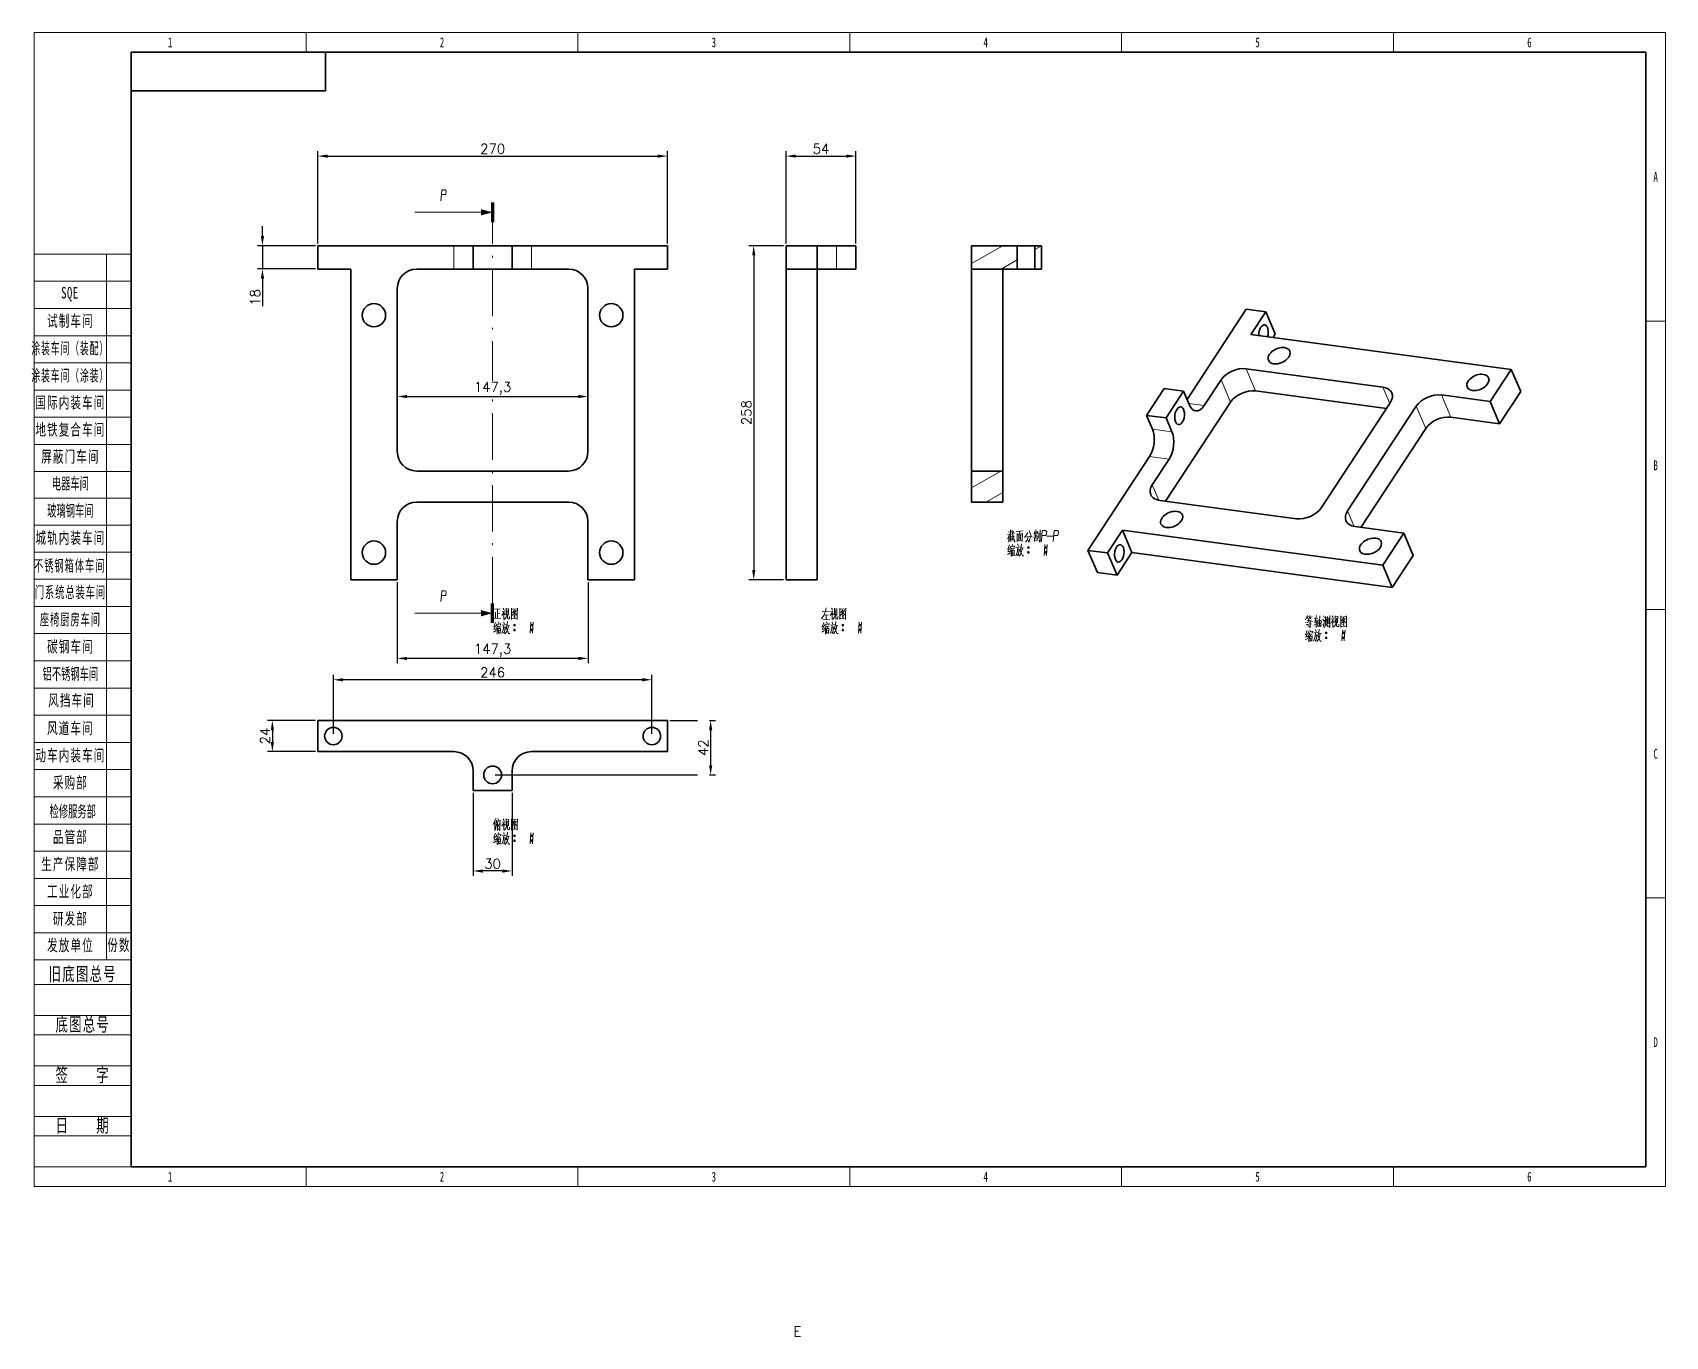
# Model space of a CAD drawing. Header units: millimetres. Extents: x -631 to 3210, y -561 to 2288.
# Drawn here: x 1949 to 3210, y -561 to 446 of the extents above; entities that cross this region are included whole.
import ezdxf
from ezdxf.enums import TextEntityAlignment as Align

# ---------------------------------------------------------------- set-up
doc = ezdxf.new("R2010")
doc.units = ezdxf.units.MM
doc.header["$PDSIZE"] = -5
doc.linetypes.add('DASHDOT', pattern=[18.5, 12, -3, 0.5, -3])
doc.layers.get('0').update_dxf_attribs({"lineweight": 18})
for name, color, linetype, lineweight in [('尺寸线层', 3, 'Continuous', 18), ('文本层', 3, 'Continuous', 18), ('粗实线层', 7, 'Continuous', 35), ('细实线层', 7, 'Continuous', 18)]:
    doc.layers.add(name, color=color, linetype=linetype, lineweight=lineweight)
doc.styles.get("Standard").update_dxf_attribs({"font": 'txt.shx', "bigfont": 'gbcbig.shx'})
doc.styles.add('标准', font='', dxfattribs={"width": 0.667})
doc.styles.get('标准').set_extended_font_data('宋体')
doc.dimstyles.get("Standard").update_dxf_attribs({"dimscale": 3, "dimtxt": 0.18, "dimasz": 0.18, "dimexe": 0.18, "dimexo": 0.0625, "dimgap": 0.09, "dimtad": 0, "dimtih": 1, "dimtoh": 1, "dimdec": 4, "dimzin": 0, "dimdsep": 46, "dimtxsty": 'Standard', "dimcen": 0.09, "dimdle": 0.36, "dimadec": 0, "dimazin": 0, "dimtfac": 1, "dimtdec": 4, "dimtofl": 0, "dimtmove": 0, "dimatfit": 3, "dimfxl": 1, "dimtolj": 1, "dimtzin": 0, "dimarcsym": 0})

# ---------------------------------------------------------------- blocks, each defined once
blk = doc.blocks.new('*X1')
at = {"layer": '尺寸线层', "linetype": 'Continuous'}
for p, q in [((-185, 91.49), (-210, 91.49)), ((-191.37, 91.49), (-191.37, -90.21)), ((-185, 84.49), (-210, 84.49)), ((-185, 77.49), (-210, 77.49)), ((-185, 70.49), (-210, 70.49)), ((-185, 63.49), (-210, 63.49)), ((-185, 56.49), (-210, 56.49)), ((-185, 49.49), (-210, 49.49)), ((-185, 42.49), (-210, 42.49)), ((-185, 35.56), (-210, 35.56)), ((-185, 35.56), (-210, 35.56)), ((-185, 28.64), (-210, 28.64)), ((-185, 28.64), (-210, 28.64)), ((-185, 21.71), (-210, 21.71)), ((-185, 21.71), (-210, 21.71)), ((-185, 14.79), (-210, 14.79)), ((-185, 7.79), (-210, 7.79)), ((-185, 0.79), (-210, 0.79)), ((-185, -6.21), (-210, -6.21)), ((-185, -13.21), (-210, -13.21)), ((-185, -20.21), (-210, -20.21)), ((-185, -27.21), (-210, -27.21)), ((-185, -34.21), (-210, -34.21)), ((-185, -41.21), (-210, -41.21)), ((-185, -48.21), (-210, -48.21)), ((-185, -55.21), (-210, -55.21)), ((-185, -62.21), (-210, -62.21)), ((-185, -69.21), (-210, -69.21)), ((-185, -76.21), (-210, -76.21)), ((-185, -83.21), (-210, -83.21)), ((-185, -90.21), (-210, -90.21))]:
    blk.add_line(p, q, dxfattribs=at)
at = {"layer": '文本层'}
for p, q in [((-210, -96.5), (-185, -96.5)), ((-210, -104.5), (-185, -104.5)), ((-210, -109.5), (-185, -109.5)), ((-210, -117.5), (-185, -117.5)), ((-210, -122.5), (-185, -122.5)), ((-210, -130.5), (-185, -130.5)), ((-210, -135.5), (-185, -135.5)), ((-210, -143.5), (-185, -143.5))]:
    blk.add_line(p, q, dxfattribs=at)
at = {"layer": '粗实线层'}
for p, q in [((-185, -143.5), (-185, 143.5)), ((-185, 143.5), (205, 143.5)), ((-135, 143.5), (-135, 133.5)), ((205, -143.5), (205, 143.5)), ((-135, 133.5), (-185, 133.5)), ((-185, -143.5), (205, -143.5))]:
    blk.add_line(p, q, dxfattribs=at)
at = {"layer": '细实线层'}
for p, q in [((-210, -148.5), (-210, 148.5)), ((-210, 148.5), (210, 148.5)), ((-140, 148.5), (-140, 143.5)), ((-70, 148.5), (-70, 143.5)), ((0, 148.5), (0, 143.5)), ((70, 148.5), (70, 143.5)), ((140, 148.5), (140, 143.5)), ((210, -148.5), (210, 148.5)), ((210, 148.5), (210, 143.5)), ((210, 74.25), (205, 74.25)), ((210, 0), (205, 0)), ((210, -74.25), (205, -74.25)), ((-140, -148.5), (-140, -143.5)), ((-70, -148.5), (-70, -143.5)), ((0, -148.5), (0, -143.5)), ((70, -148.5), (70, -143.5)), ((140, -148.5), (140, -143.5)), ((210, -148.5), (210, -143.5)), ((-210, -148.5), (210, -148.5)), ((-210, -148.5), (-185, -148.5)), ((210, -148.5), (205, -148.5))]:
    blk.add_line(p, q, dxfattribs=at)
at = {"layer": '尺寸线层', "linetype": 'Continuous', "char_height": 3, "attachment_point": 5, "style": '标准'}
for s, insert, width, line_spacing_factor in [('\\T1.1;\\W0.667;SQE', (-200.8, 81.17), 31.0587, 0.47619), ('\\T1.1;\\W0.667;试制车间', (-200.68, 74.14), 31.0587, 0.57381), ('\\T1.1;\\W0.54149;涂装车间（装配）', (-200.73, 67.06), 27.5396, 0.574243), ('\\T1.1;\\W0.54149;涂装车间（涂装）', (-200.73, 60.06), 27.5396, 0.574243), ('\\T1.1;\\W0.667;国际内装车间', (-200.68, 53.14), 31.0587, 0.561905), ('\\T1.1;\\W0.667;地铁复合车间', (-200.68, 46.14), 31.0587, 0.561905), ('\\T1.1;\\W0.667;屏蔽门车间', (-200.68, 39.21), 31.0587, 0.561905), ('\\W1;{\\W0.567;\\T1;电器车间}', (-200.68, 32.29), 37.2629, 0.561905), ('\\W1;{\\W0.567;\\T1;玻璃钢车间}', (-200.68, 25.29), 37.2629, 0.564286), ('\\T1.1;城轨内装车间', (-200.68, 18.29), 18.6315, 1.15057), ('\\T1.1;{\\W0.567;不锈钢箱体车间}', (-200.85, 11.13), 18.6315, 1.15057), ('\\T1.1;{\\W0.567;门系统总装车间}', (-200.68, 4.29), 18.6315, 1.15057), ('\\T1.1;{\\W0.567;座椅厨房车间}', (-200.68, -2.71), 18.6315, 1.15057), ('\\T1.1;碳钢车间', (-200.68, -9.71), 18.6315, 1.15057), ('{\\W0.567;\\T1;铝不锈钢车间}', (-200.68, -16.71), 18.6315, 1.15057), ('\\T1.1;风挡车间', (-200.39, -23.55), 18.6315, 1.15057), ('\\T1.1;风道车间', (-200.68, -30.71), 18.6315, 1.15057), ('\\T1.1;动车内装车间', (-200.68, -37.71), 18.6315, 1.15057), ('\\T1.1;采购部', (-200.68, -44.71), 18.6315, 1.15057), ('\\W1;{\\W0.567;\\T1;检修服务部}', (-200.08, -52.1), 37.2629, 0.564286), ('\\T1.1;品管部', (-200.68, -58.71), 18.6315, 1.15057), ('\\T1.1;生产保障部', (-200.68, -65.71), 18.6315, 1.15057), ('\\T1.1;工业化部', (-200.68, -72.71), 18.6315, 1.15057), ('\\T1.1;研发部', (-200.68, -79.71), 18.6315, 1.15057), ('\\T1.1;发放单位', (-200.68, -86.58), 18.6315, 0.853342), ('\\T1.1;份数', (-188.18, -86.53), 6.3685, 1.15057)]:
    blk.add_mtext(s, dxfattribs=dict(at, insert=insert, width=width, line_spacing_factor=line_spacing_factor))
at = {"layer": '尺寸线层', "style": '标准'}
for tag, height, width, p in [('T1', 2.5, 0.667, (-175, 146)), ('T2', 2.5, 0.667, (-105, 146)), ('T3', 2.5, 0.667, (-35, 146)), ('T4', 2.5, 0.667, (35, 146)), ('T5', 2.5, 0.667, (105, 146)), ('T6', 2.5, 0.667, (175, 146)), ('R1', 2.5, 0.667, (207.5, 111.38)), ('SQE', 3.5, 0.667, (-188.18, 80.99)), ('试制车间', 3.5, 0.28375, (-188.18, 73.99)), ('涂装车间（装配）', 3.5, 0.147264, (-188.18, 66.99)), ('涂装车间（涂装）', 3.5, 0.147264, (-188.18, 59.99)), ('国际内装车间', 3.5, 0.189302, (-188.18, 52.99)), ('地铁复合车间', 3.5, 0.186278, (-188.18, 46.02)), ('屏蔽门车间', 3.5, 0.225254, (-188.18, 39.14)), ('R2', 2.5, 0.667, (207.5, 37.12)), ('电器车间', 3.5, 0.292284, (-188.18, 32.21)), ('玻璃钢车间', 3.5, 0.225603, (-188.18, 25.29)), ('城轨内装车间', 3.5, 0.186278, (-188.18, 18.29)), ('不锈钢箱体车间', 3.5, 0.15932, (-188.18, 11.29)), ('门系统总装车间', 3.5, 0.161527, (-188.18, 4.29)), ('座椅厨房车间', 3.5, 0.186516, (-188.18, -2.71)), ('碳钢车间', 3.5, 0.28375, (-188.18, -9.71)), ('铝不锈钢车间', 3.5, 0.186397, (-188.18, -16.71)), ('风挡车间', 3.5, 0.284026, (-188.18, -23.71)), ('风道车间', 3.5, 0.284026, (-188.18, -30.71)), ('动车内装车间', 3.5, 0.186397, (-188.18, -37.71)), ('R3', 2.5, 0.667, (207.5, -37.12)), ('采购部', 3.5, 0.378308, (-188.18, -44.71)), ('检修服务部', 3.5, 0.223014, (-188.18, -51.71)), ('品管部', 3.5, 0.389426, (-188.18, -58.71)), ('生产保障部', 3.5, 0.223356, (-188.18, -65.71)), ('工业化部', 3.5, 0.281557, (-188.18, -72.71)), ('研发部', 3.5, 0.3788, (-188.18, -79.71)), ('旧底图总号', 3, 0.667, (-197.5, -100.5)), ('底图总号', 3, 0.667, (-197.5, -113.5)), ('R4', 2.5, 0.667, (207.5, -111.38)), ('签字', 3, 0.667, (-197.5, -126.5)), ('日期', 3, 0.667, (-197.5, -139.5)), ('B1', 2.5, 0.667, (-175, -146)), ('B2', 2.5, 0.667, (-105, -146)), ('B3', 2.5, 0.667, (-35, -146)), ('B4', 2.5, 0.667, (35, -146)), ('B5', 2.5, 0.667, (105, -146)), ('B6', 2.5, 0.667, (175, -146))]:
    blk.add_attdef(tag, text='', height=height, dxfattribs=dict(at, width=width)).set_placement(p, align=Align.MIDDLE_CENTER)
at = {"layer": '尺寸线层', "style": '标准', "width": 0.667}
blk.add_attdef('图号', text='', height=5.33, rotation=180, dxfattribs=at).set_placement((-160, 138.5), align=Align.MIDDLE_CENTER)
at = {"layer": '文本层', "char_height": 3.5, "width": 25, "attachment_point": 5, "style": '标准'}
for s, insert in [('\\T1.1;旧底图总号', (-197.5, -94)), ('\\T1.1;底图总号', (-197.5, -107)), ('\\T1.1;签    字', (-197.5, -120)), ('\\T1.1;日    期', (-197.5, -133))]:
    blk.add_mtext(s, dxfattribs=dict(at, insert=insert))
blk = doc.blocks.new('*X58')
at = {"lineweight": 13}
for points in [[(-108.79, 77.5), (-105.79, 78.31), (-108.79, 79.11)], [(-108.79, -25.7), (-105.79, -24.89), (-108.79, -24.09)]]:
    blk.add_hatch(color=7, dxfattribs=at).paths.add_polyline_path(points, flags=0)
at = {"color": 7, "lineweight": 100, "ltscale": 0.125}
for p, q in [((-105.79, 80.81), (-105.79, 75.81)), ((-105.79, -27.39), (-105.79, -22.39))]:
    blk.add_line(p, q, dxfattribs=at)
at = {"color": 7, "lineweight": 13}
for p, q in [((-105.79, 78.31), (-125.79, 78.31)), ((-105.79, -24.89), (-125.79, -24.89))]:
    blk.add_line(p, q, dxfattribs=at)
at = {"color": 7, "linetype": 'DASHDOT', "lineweight": 13}
blk.add_line((-105.79, -22.39), (-105.79, 75.81), dxfattribs=at)
at = {"color": 7, "lineweight": 35, "ltscale": 0.15}
for p, q in [((-150.79, 63.71), (-150.79, 69.71)), ((-110.79, 69.71), (-110.79, 63.71)), ((-100.79, 63.71), (-100.79, 69.71)), ((-60.79, 69.71), (-60.79, 63.71)), ((-30.25, 63.71), (-30.25, 69.71)), ((-22.25, 63.71), (-22.25, 69.71)), ((-12.25, 69.71), (-12.25, 63.71)), ((17.55, 63.71), (17.55, 69.71)), ((29.26, 63.71), (29.26, 69.71)), ((33.84, 63.71), (33.84, 69.71)), ((35.55, 63.71), (35.55, 69.71))]:
    blk.add_line(p, q, dxfattribs=at)
at = {"color": 7, "lineweight": 35}
for p, q in [((-150.79, 69.71), (-115.79, 69.71)), ((-95.79, 69.71), (-60.79, 69.71)), ((-142.34, 63.71), (-142.34, -16.29)), ((-69.24, -16.29), (-69.24, 63.71)), ((-30.25, -16.29), (-30.25, 63.71)), ((-22.25, 63.71), (-22.25, -16.29)), ((-130.34, 16.71), (-130.34, 58.71)), ((-81.24, 58.71), (-81.24, 16.71)), ((73.03, 30.16), (88.27, 53.38)), ((156.5, 37.87), (89.47, 46.88)), ((88.22, 38.04), (123.41, 33.3)), ((84.21, 29.43), (67.49, 3.96)), ((124.35, 27.79), (90.66, 32.31)), ((107.63, 2.32), (125.34, 29.29)), ((132.04, 28.39), (114.34, 1.42)), ((134.48, 22.67), (117.76, -2.8)), ((47.51, -8.71), (63.36, 15.44)), ((-125.34, 11.71), (-86.24, 11.71)), ((-86.24, 3.71), (-125.34, 3.71)), ((101.18, -0.57), (65.99, 4.16)), ((56.37, -3.55), (123.4, -12.56)), ((125.83, -18.29), (58.81, -9.27)), ((-150.79, -52.52), (-60.79, -52.52)), ((-150.79, -60.52), (-115.79, -60.52)), ((-95.79, -60.52), (-60.79, -60.52))]:
    blk.add_line(p, q, dxfattribs=at)
at = {"color": 7, "lineweight": 13, "ltscale": 0.15}
for p, q in [((-115.79, 63.71), (-115.79, 69.71)), ((-95.79, 63.71), (-95.79, 69.71)), ((-17.25, 69.71), (-17.25, 63.71))]:
    blk.add_line(p, q, dxfattribs=at)
at = {"color": 7, "lineweight": 35, "ltscale": 0.125}
for p, q in [((-115.79, 69.71), (-110.79, 69.71)), ((-100.79, 69.71), (-95.79, 69.71)), ((-22.25, 69.71), (-17.25, 69.71)), ((-17.25, 69.71), (-12.25, 69.71)), ((-115.79, 63.71), (-110.79, 63.71)), ((-100.79, 63.71), (-95.79, 63.71)), ((-22.25, 63.71), (-17.25, 63.71)), ((-17.25, 63.71), (-12.25, 63.71)), ((-110.79, -65.52), (-110.79, -70.52)), ((-100.79, -70.52), (-100.79, -65.52))]:
    blk.add_line(p, q, dxfattribs=at)
at = {"color": 7, "lineweight": 35, "ltscale": 0.25}
for p, q in [((-110.79, 69.71), (-100.79, 69.71)), ((-110.79, 63.71), (-100.79, 63.71)), ((-110.79, -70.52), (-100.79, -70.52))]:
    blk.add_line(p, q, dxfattribs=at)
at = {"color": 7, "lineweight": 35, "ltscale": 0.2}
for p, q in [((-30.25, 69.71), (-22.25, 69.71)), ((-30.25, 63.71), (-22.25, 63.71)), ((17.55, 3.71), (17.55, 63.71)), ((25.55, 3.71), (25.55, 63.71)), ((17.55, 11.71), (25.55, 11.71)), ((25.55, 3.71), (17.55, 3.71)), ((-22.25, -16.29), (-30.25, -16.29)), ((-150.79, -52.52), (-150.79, -60.52)), ((-60.79, -52.52), (-60.79, -60.52))]:
    blk.add_line(p, q, dxfattribs=at)
at = {"color": 7, "lineweight": 35, "ltscale": 0.292773}
for p, q in [((17.55, 69.71), (35.55, 69.71)), ((17.55, 63.71), (35.55, 63.71))]:
    blk.add_line(p, q, dxfattribs=at)
at = {"color": 7, "lineweight": 13, "ltscale": 0.23094}
blk.add_line((17.55, 65.09), (25.55, 69.71), dxfattribs=at)
at = {"color": 7, "lineweight": 13, "ltscale": 0.049388}
blk.add_line((33.84, 68.72), (35.55, 69.71), dxfattribs=at)
at = {"color": 7, "lineweight": 35, "ltscale": 0.211255}
for p, q in [((-150.79, 63.71), (-142.34, 63.71)), ((-69.24, 63.71), (-60.79, 63.71))]:
    blk.add_line(p, q, dxfattribs=at)
at = {"color": 7, "lineweight": 35, "ltscale": 0.238745}
for p, q in [((-125.34, 63.71), (-115.79, 63.71)), ((-95.79, 63.71), (-86.24, 63.71))]:
    blk.add_line(p, q, dxfattribs=at)
at = {"color": 7, "lineweight": 13, "ltscale": 0.118453}
blk.add_line((25.16, 63.71), (29.26, 66.07), dxfattribs=at)
at = {"color": 7, "lineweight": 13, "ltscale": 0.011331}
blk.add_line((35.16, 63.71), (35.55, 63.93), dxfattribs=at)
at = {"color": 7, "lineweight": 35, "ltscale": 0.126814}
for p, q in [((88.27, 53.38), (93.29, 52.71)), ((52.54, -9.38), (47.51, -8.71))]:
    blk.add_line(p, q, dxfattribs=at)
at = {"color": 7, "lineweight": 35, "ltscale": 0.174325}
blk.add_line((89.47, 46.88), (93.29, 52.71), dxfattribs=at)
at = {"color": 7, "lineweight": 35, "ltscale": 0.155472}
for p, q in [((93.29, 52.71), (95.73, 46.99)), ((151.06, 29.59), (153.5, 23.87)), ((131.27, -10.01), (128.83, -4.29)), ((54.98, -15.1), (52.54, -9.38))]:
    blk.add_line(p, q, dxfattribs=at)
at = {"color": 7, "lineweight": 35, "ltscale": 0.026126}
blk.add_line((95.73, 46.99), (95.16, 46.11), dxfattribs=at)
at = {"color": 7, "lineweight": 13, "ltscale": 0.155481}
for p, q in [((88.22, 38.04), (90.66, 32.31)), ((138.5, 31.28), (140.93, 25.56))]:
    blk.add_line(p, q, dxfattribs=at)
at = {"color": 7, "lineweight": 35, "ltscale": 0.24756}
blk.add_line((151.06, 29.59), (156.5, 37.87), dxfattribs=at)
at = {"color": 7, "lineweight": 35, "ltscale": 0.155481}
for p, q in [((156.5, 37.87), (158.94, 32.15)), ((56.37, -3.55), (58.81, -9.27)), ((49.95, -14.43), (47.51, -8.71)), ((123.4, -12.56), (125.83, -18.29))]:
    blk.add_line(p, q, dxfattribs=at)
at = {"color": 7, "lineweight": 35, "ltscale": 0.197018}
blk.add_line((77.45, 28.56), (81.77, 35.15), dxfattribs=at)
at = {"color": 7, "lineweight": 13, "ltscale": 0.155472}
for p, q in [((81.77, 35.15), (84.21, 29.43)), ((134.48, 22.67), (132.04, 28.39))]:
    blk.add_line(p, q, dxfattribs=at)
at = {"color": 7, "lineweight": 35, "ltscale": 0.206306}
blk.add_line((62.58, 26.04), (67.11, 32.94), dxfattribs=at)
at = {"color": 7, "lineweight": 35, "ltscale": 0.12679}
for p, q in [((72.13, 32.26), (67.11, 32.94)), ((62.58, 26.04), (67.6, 25.36)), ((54.98, -15.1), (49.95, -14.43))]:
    blk.add_line(p, q, dxfattribs=at)
at = {"color": 7, "lineweight": 35, "ltscale": 0.206304}
blk.add_line((67.6, 25.36), (72.13, 32.26), dxfattribs=at)
at = {"color": 7, "lineweight": 35, "ltscale": 0.097173}
for p, q in [((72.13, 32.26), (73.66, 28.69)), ((64.1, 22.46), (62.58, 26.04))]:
    blk.add_line(p, q, dxfattribs=at)
at = {"color": 7, "lineweight": 13, "ltscale": 0.114434}
blk.add_line((123.41, 33.3), (125.21, 29.09), dxfattribs=at)
at = {"color": 7, "lineweight": 35, "ltscale": 0.317035}
for p, q in [((138.5, 31.28), (151.06, 29.59)), ((128.83, -4.29), (116.26, -2.6))]:
    blk.add_line(p, q, dxfattribs=at)
at = {"color": 7, "lineweight": 35, "ltscale": 0.247575}
for p, q in [((158.94, 32.15), (153.5, 23.87)), ((123.4, -12.56), (128.83, -4.29))]:
    blk.add_line(p, q, dxfattribs=at)
at = {"color": 7, "lineweight": 35, "ltscale": 0.097174}
blk.add_line((69.13, 21.79), (67.6, 25.36), dxfattribs=at)
at = {"color": 7, "lineweight": 13, "ltscale": 0.099939}
blk.add_line((77.45, 28.56), (73.48, 29.09), dxfattribs=at)
at = {"color": 7, "lineweight": 35, "ltscale": 0.317011}
blk.add_line((153.5, 23.87), (140.93, 25.56), dxfattribs=at)
at = {"color": 7, "lineweight": 13, "ltscale": 0.12679}
blk.add_line((64.1, 22.46), (69.13, 21.79), dxfattribs=at)
at = {"color": 7, "lineweight": 13, "ltscale": 0.126814}
blk.add_line((68.39, 14.76), (63.36, 15.44), dxfattribs=at)
at = {"color": 7, "lineweight": 35, "ltscale": 0.197016}
blk.add_line((64.07, 8.17), (68.39, 14.76), dxfattribs=at)
at = {"color": 7, "lineweight": 13, "ltscale": 0.217691}
blk.add_line((17.55, 7.35), (25.09, 11.71), dxfattribs=at)
at = {"color": 7, "lineweight": 13, "ltscale": 0.124575}
blk.add_line((21.23, 3.71), (25.55, 6.2), dxfattribs=at)
at = {"color": 7, "lineweight": 13, "ltscale": 0.108045}
blk.add_line((65.76, 4.2), (64.07, 8.17), dxfattribs=at)
at = {"color": 7, "lineweight": 13, "ltscale": 0.108055}
blk.add_line((114.34, 1.42), (116.03, -2.56), dxfattribs=at)
at = {"color": 7, "lineweight": 35, "ltscale": 0.375}
for p, q in [((-130.34, -16.29), (-130.34, -1.29)), ((-81.24, -1.29), (-81.24, -16.29))]:
    blk.add_line(p, q, dxfattribs=at)
at = {"color": 7, "lineweight": 35, "ltscale": 0.174324}
blk.add_line((52.54, -9.38), (56.37, -3.55), dxfattribs=at)
at = {"color": 7, "lineweight": 35, "ltscale": 0.174338}
blk.add_line((58.81, -9.27), (54.98, -15.1), dxfattribs=at)
at = {"color": 7, "lineweight": 35, "ltscale": 0.247561}
blk.add_line((131.27, -10.01), (125.83, -18.29), dxfattribs=at)
at = {"color": 7, "lineweight": 35, "ltscale": 0.3}
for p, q in [((-142.34, -16.29), (-130.34, -16.29)), ((-81.24, -16.29), (-69.24, -16.29))]:
    blk.add_line(p, q, dxfattribs=at)
at = {"color": 7, "lineweight": 35, "ltscale": 0.000512695}
for p, q in [((-115.79, -60.52), (-115.77, -60.52)), ((-95.81, -60.52), (-95.79, -60.52))]:
    blk.add_line(p, q, dxfattribs=at)
at = {"color": 7, "lineweight": 13}
for points in [[(-119.12, 81.28), (-118.98, 82.86), (-118.87, 84.08), (-118.03, 84.08), (-117.86, 83.94), (-117.75, 83.77), (-117.82, 83.07), (-118.03, 82.86), (-118.98, 82.86)], [(27.04, -4.06), (27.81, -3.96)], [(27.53, -4.52), (27.53, -3.47)], [(27.98, -3.5), (28.12, -5.08), (28.23, -5.71), (28.68, -6.62)], [(28.3, -3.82), (28.44, -4.24)], [(30.85, -3.68), (29.03, -3.85)], [(29.8, -4.55), (29.94, -3.78)], [(32.01, -4.17), (31.62, -4.83), (31.2, -5.43)], [(32.36, -3.57), (32.64, -4.41)], [(33.72, -3.89), (33.62, -4.62)], [(33.69, -4.06), (34.56, -3.96)], [(34.07, -3.47), (34.18, -3.89)], [(34.11, -4.06), (34.11, -5.53)], [(34.63, -3.85), (34.49, -4.27)], [(35.19, -3.47), (35.19, -5.01), (35.19, -6.58)], [(35.51, -6.44), (35.65, -4.87), (35.75, -3.64), (36.59, -3.64), (36.77, -3.78), (36.87, -3.96), (36.8, -4.66), (36.59, -4.87), (35.65, -4.87)], [(38.55, -6.44), (38.69, -4.87), (38.8, -3.64), (39.64, -3.64), (39.81, -3.78), (39.92, -3.96), (39.85, -4.66), (39.64, -4.87), (38.69, -4.87)], [(26.76, -4.62), (28.58, -4.38)], [(26.76, -5.71), (27.11, -5.18)], [(27.21, -8.33), (26.79, -8.47)], [(27.28, -7.32), (26.83, -8.4)], [(27.35, -8.09), (26.9, -9.1)], [(27.11, -5.18), (27.28, -4.66)], [(27.11, -5.18), (27.11, -6.58)], [(27.91, -5.46), (27.14, -5.57)], [(27.91, -5.85), (27.14, -5.95)], [(27.95, -6.27), (27.14, -6.37)], [(27.21, -5.15), (27.95, -5.04)], [(27.6, -7.63), (27.49, -8.19)], [(27.53, -4.69), (27.53, -6.3)], [(27.6, -7.77), (28.65, -7.63)], [(27.84, -8.05), (27.67, -8.61)], [(27.91, -6.02), (28.54, -5.04)], [(27.91, -8.33), (28.61, -8.23)], [(27.98, -7.14), (28.16, -7.53)], [(28.23, -8.3), (28.16, -8.86)], [(28.68, -7.53), (28.54, -7.98)], [(28.61, -5.92), (28.68, -6.62)], [(29.45, -7.91), (29.35, -8.82), (29.24, -9.24), (28.93, -10.12)], [(28.96, -7.98), (30.01, -7.84)], [(29.28, -4.34), (29.31, -6.48)], [(30.61, -4.48), (29.28, -4.62)], [(29.31, -6.23), (30.54, -6.09)], [(29.77, -8.4), (29.66, -9.24), (29.52, -10.08), (29.31, -9.8)], [(29.45, -7.07), (29.56, -7.63)], [(29.7, -4.59), (29.7, -6.16)], [(30.05, -4.97), (29.7, -5.04)], [(29.7, -5.53), (30.05, -5.46)], [(30.15, -8.4), (29.98, -8.96)], [(30.19, -4.55), (30.15, -6.13)], [(30.29, -7.77), (30.15, -8.4)], [(30.22, -8.16), (30.92, -8.02)], [(30.36, -7.04), (30.29, -7.77)], [(30.64, -8.09), (30.43, -9.03)], [(30.54, -6.44), (30.64, -4.31)], [(31.83, -6.06), (31.38, -6.62)], [(31.69, -5.22), (32.6, -5.18)], [(32.08, -5.22), (31.83, -6.06)], [(31.97, -7.95), (32.36, -7.95)], [(32.01, -7.84), (32.32, -7.84)], [(32.01, -8.09), (32.32, -8.09)], [(32.46, -6.06), (32.32, -6.58), (32.08, -6.2)], [(32.64, -5.08), (32.5, -6.06)], [(32.6, -4.41), (32.92, -5.22), (33.16, -5.22)], [(33.51, -5.29), (34.63, -5.11)], [(33.72, -4.55), (34.46, -4.41)], [(33.72, -4.9), (34.46, -4.76)], [(33.76, -5.5), (33.76, -6.44)], [(33.76, -5.64), (34.46, -5.53)], [(34.49, -6.13), (33.76, -6.27)], [(34.49, -5.46), (34.42, -6.13)], [(34.84, -5.67), (34.84, -4.2)], [(35.19, -6.58), (34.88, -6.13)], [(36.42, -7.21), (36.31, -8.61), (36.21, -10.01)], [(36.42, -7.95), (36.8, -7.95)], [(36.45, -7.84), (36.77, -7.84)], [(36.45, -8.09), (36.77, -8.09)], [(37.01, -7.21), (36.91, -8.61), (36.8, -10.01)], [(36.87, -5.04), (38.55, -5.04)], [(26.76, -9.77), (27.46, -9.38)], [(26.86, -9.1), (27.39, -8.93)], [(27.67, -8.61), (27.35, -9.1)], [(27.7, -8.54), (27.7, -10.26)], [(27.98, -8.75), (28.02, -10.15)], [(27.98, -8.86), (28.51, -8.79)], [(28.02, -9.42), (28.4, -9.35)], [(28.47, -9.91), (28.05, -9.98)], [(28.54, -8.68), (28.47, -10.08)], [(29.38, -8.58), (29.77, -8.51)], [(30.15, -9.66), (29.77, -10.19)], [(30.08, -8.65), (30.64, -10.08)], [(30.43, -9.03), (30.15, -9.66)], [(30.64, -10.08), (30.96, -10.08)], [(31.97, -9.21), (32.36, -9.21)], [(32.01, -9.1), (32.32, -9.1)], [(32.01, -9.35), (32.32, -9.35)], [(36.42, -9.21), (36.8, -9.21)], [(36.45, -9.1), (36.77, -9.1)], [(36.45, -9.35), (36.77, -9.35)], [(-119.12, -21.92), (-118.98, -20.34), (-118.87, -19.12), (-118.03, -19.12), (-117.86, -19.26), (-117.75, -19.43), (-117.82, -20.13), (-118.03, -20.34), (-118.98, -20.34)], [(-105.33, -23.85), (-103.83, -23.78)], [(-105.05, -24.66), (-105.05, -26.23)], [(-104.56, -23.85), (-104.56, -25.01), (-104.56, -26.2)], [(-104.56, -24.97), (-103.93, -24.9)], [(-102.74, -24.24), (-102.92, -24.73), (-103.41, -25.46)], [(-103.37, -24.45), (-102.81, -24.38)], [(-103.09, -23.57), (-102.81, -23.99)], [(-102.92, -24.73), (-102.92, -26.51)], [(-102.92, -24.9), (-102.6, -25.22)], [(-102.32, -23.61), (-102.32, -25.29)], [(-101.66, -23.78), (-102.32, -23.85)], [(-102.01, -24.2), (-102.11, -25.25)], [(-101.97, -26.23), (-101.97, -25.15)], [(-101.73, -25.36), (-101.66, -23.68)], [(-100.89, -23.57), (-100.89, -25.04), (-100.89, -26.55)], [(-100.89, -23.61), (-100.89, -25.01), (-100.89, -26.41)], [(-99.42, -23.75), (-100.89, -23.89)], [(-100.82, -25.5), (-100.33, -25.08)], [(-100.12, -24.03), (-100.68, -24.83)], [(-100.36, -24.59), (-99.66, -25.32)], [(-100.33, -24.38), (-99.87, -24.31)], [(-100.33, -25.08), (-100.12, -24.8)], [(-100.12, -24.8), (-99.77, -24.17)], [(-99.45, -26.37), (-99.45, -25.01), (-99.42, -23.61)], [(-20.9, -24.48), (-19.08, -24.34)], [(-20.09, -24.41), (-20.55, -25.46)], [(-19.88, -23.47), (-20.09, -24.41)], [(-18.2, -24.24), (-18.38, -24.73), (-18.87, -25.46)], [(-18.83, -24.45), (-18.27, -24.38)], [(-18.55, -23.57), (-18.27, -23.99)], [(-18.38, -24.73), (-18.38, -26.51)], [(-18.38, -24.9), (-18.06, -25.22)], [(-17.78, -23.61), (-17.78, -25.29)], [(-17.12, -23.78), (-17.78, -23.85)], [(-17.47, -24.2), (-17.57, -25.25)], [(-17.43, -26.23), (-17.43, -25.15)], [(-17.19, -25.36), (-17.12, -23.68)], [(-16.35, -23.57), (-16.35, -25.04), (-16.35, -26.55)], [(-16.35, -23.61), (-16.35, -25.01), (-16.35, -26.41)], [(-14.88, -23.75), (-16.35, -23.89)], [(-16.28, -25.5), (-15.79, -25.08)], [(-15.58, -24.03), (-16.14, -24.83)], [(-15.82, -24.59), (-15.12, -25.32)], [(-15.79, -24.38), (-15.33, -24.31)], [(-15.79, -25.08), (-15.58, -24.8)], [(-15.58, -24.8), (-15.23, -24.17)], [(-14.91, -26.37), (-14.91, -25.01), (-14.88, -23.61)], [(-105.61, -26.27), (-103.65, -26.16)], [(-105.58, -29.77), (-104.88, -29.38)], [(-105.12, -28.33), (-105.54, -28.47)], [(-105.05, -27.32), (-105.51, -28.4)], [(-105.47, -29.1), (-104.95, -28.93)], [(-104.98, -28.09), (-105.44, -29.1)], [(-104.67, -28.61), (-104.98, -29.1)], [(-104.74, -27.63), (-104.84, -28.19)], [(-104.74, -27.77), (-103.69, -27.63)], [(-104.49, -28.05), (-104.67, -28.61)], [(-104.63, -28.54), (-104.63, -30.26)], [(-104.42, -28.33), (-103.72, -28.23)], [(-104.35, -27.14), (-104.18, -27.53)], [(-104.35, -28.75), (-104.32, -30.15)], [(-104.35, -28.86), (-103.83, -28.79)], [(-104.32, -29.42), (-103.93, -29.35)], [(-104.11, -28.3), (-104.18, -28.86)], [(-103.79, -28.68), (-103.86, -30.08)], [(-103.65, -27.53), (-103.79, -27.98)], [(-102.88, -27.91), (-102.99, -28.82), (-103.09, -29.24), (-103.41, -30.12)], [(-103.37, -27.98), (-102.32, -27.84)], [(-102.57, -28.4), (-102.67, -29.24), (-102.81, -30.08), (-103.02, -29.8)], [(-102.95, -28.58), (-102.57, -28.51)], [(-102.88, -27.07), (-102.78, -27.63)], [(-102.81, -26.51), (-102.53, -26.23)], [(-102.53, -26.23), (-102.29, -25.88)], [(-102.18, -28.4), (-102.36, -28.96)], [(-102.11, -25.25), (-102.29, -25.88)], [(-102.25, -28.65), (-101.69, -30.08)], [(-102.04, -27.77), (-102.18, -28.4)], [(-101.9, -29.03), (-102.18, -29.66)], [(-102.11, -28.16), (-101.41, -28.02)], [(-101.97, -27.04), (-102.04, -27.77)], [(-101.83, -26.34), (-101.97, -26.23)], [(-101.69, -28.09), (-101.9, -29.03)], [(-101.41, -26.34), (-101.83, -26.34)], [(-101.41, -25.71), (-101.41, -26.34)], [(-100.89, -26.3), (-99.52, -26.2)], [(-100.36, -25.67), (-100.01, -26.06)], [(-100.36, -27.95), (-99.98, -27.95)], [(-100.36, -29.21), (-99.98, -29.21)], [(-100.33, -27.84), (-100.01, -27.84)], [(-100.33, -28.09), (-100.01, -28.09)], [(-100.33, -29.1), (-100.01, -29.1)], [(-100.33, -29.35), (-100.01, -29.35)], [(-100.26, -25.29), (-100.01, -25.57)], [(-99.66, -25.32), (-99.49, -25.29)], [(-99.45, -26.48), (-99.45, -26.37), (-99.52, -26.2)], [(-95.92, -27.21), (-96.02, -28.61), (-96.13, -30.01)], [(-95.92, -27.95), (-95.53, -27.95)], [(-95.92, -29.21), (-95.53, -29.21)], [(-95.88, -27.84), (-95.57, -27.84)], [(-95.88, -28.09), (-95.57, -28.09)], [(-95.88, -29.1), (-95.57, -29.1)], [(-95.88, -29.35), (-95.57, -29.35)], [(-95.32, -27.21), (-95.43, -28.61), (-95.53, -30.01)], [(-20.55, -25.46), (-21.11, -26.34)], [(-21.04, -29.77), (-20.34, -29.38)], [(-20.58, -28.33), (-21, -28.47)], [(-20.51, -27.32), (-20.97, -28.4)], [(-20.93, -29.1), (-20.41, -28.93)], [(-20.44, -28.09), (-20.9, -29.1)], [(-20.79, -26.58), (-19.08, -26.48)], [(-20.13, -28.61), (-20.44, -29.1)], [(-20.41, -25.39), (-19.32, -25.29)], [(-20.2, -27.63), (-20.3, -28.19)], [(-20.2, -27.77), (-19.15, -27.63)], [(-19.95, -28.05), (-20.13, -28.61)], [(-20.09, -28.54), (-20.09, -30.26)], [(-19.88, -25.36), (-19.92, -26.55)], [(-19.88, -28.33), (-19.18, -28.23)], [(-19.81, -27.14), (-19.64, -27.53)], [(-19.81, -28.75), (-19.78, -30.15)], [(-19.81, -28.86), (-19.29, -28.79)], [(-19.78, -29.42), (-19.39, -29.35)], [(-19.57, -28.3), (-19.64, -28.86)], [(-19.25, -28.68), (-19.32, -30.08)], [(-19.11, -27.53), (-19.25, -27.98)], [(-18.34, -27.91), (-18.45, -28.82), (-18.55, -29.24), (-18.87, -30.12)], [(-18.83, -27.98), (-17.78, -27.84)], [(-18.03, -28.4), (-18.13, -29.24), (-18.27, -30.08), (-18.48, -29.8)], [(-18.41, -28.58), (-18.03, -28.51)], [(-18.34, -27.07), (-18.24, -27.63)], [(-18.27, -26.51), (-17.99, -26.23)], [(-17.99, -26.23), (-17.75, -25.88)], [(-17.64, -28.4), (-17.82, -28.96)], [(-17.57, -25.25), (-17.75, -25.88)], [(-17.71, -28.65), (-17.15, -30.08)], [(-17.5, -27.77), (-17.64, -28.4)], [(-17.36, -29.03), (-17.64, -29.66)], [(-17.57, -28.16), (-16.87, -28.02)], [(-17.43, -27.04), (-17.5, -27.77)], [(-17.29, -26.34), (-17.43, -26.23)], [(-17.15, -28.09), (-17.36, -29.03)], [(-16.87, -26.34), (-17.29, -26.34)], [(-16.87, -25.71), (-16.87, -26.34)], [(-16.35, -26.3), (-14.98, -26.2)], [(-15.82, -25.67), (-15.47, -26.06)], [(-15.82, -27.95), (-15.44, -27.95)], [(-15.82, -29.21), (-15.44, -29.21)], [(-15.79, -27.84), (-15.47, -27.84)], [(-15.79, -28.09), (-15.47, -28.09)], [(-15.79, -29.1), (-15.47, -29.1)], [(-15.79, -29.35), (-15.47, -29.35)], [(-15.72, -25.29), (-15.47, -25.57)], [(-15.12, -25.32), (-14.95, -25.29)], [(-14.91, -26.48), (-14.91, -26.37), (-14.98, -26.2)], [(-11.38, -27.21), (-11.48, -28.61), (-11.59, -30.01)], [(-11.38, -27.95), (-10.99, -27.95)], [(-11.38, -29.21), (-10.99, -29.21)], [(-11.34, -27.84), (-11.03, -27.84)], [(-11.34, -28.09), (-11.03, -28.09)], [(-11.34, -29.1), (-11.03, -29.1)], [(-11.34, -29.35), (-11.03, -29.35)], [(-10.78, -27.21), (-10.89, -28.61), (-10.99, -30.01)], [(104.03, -25.5), (103.5, -26.58)], [(105.29, -27.04), (103.5, -27.28)], [(103.96, -29.31), (103.5, -30.4)], [(103.68, -27.77), (105.04, -27.6)], [(103.82, -25.95), (104.41, -25.85)], [(103.92, -26.79), (104.94, -26.65)], [(104.17, -26.44), (103.96, -25.95)], [(104.06, -27.77), (104.21, -28.26)], [(104.69, -25.5), (104.34, -26.48)], [(104.69, -28.58), (104.69, -28.61), (104.38, -28.33)], [(104.41, -27.14), (104.41, -26.44)], [(104.55, -25.95), (105.22, -25.85)], [(104.66, -29.14), (104.83, -29.52)], [(104.69, -25.95), (104.9, -26.41)], [(104.69, -27.21), (104.69, -28.61)], [(106.58, -27.63), (105.64, -27.95)], [(105.71, -26.23), (106.65, -26.13)], [(105.85, -27.25), (106.55, -27.14)], [(106.34, -25.5), (105.92, -27.21)], [(106.13, -29.07), (106.23, -29.63)], [(106.27, -26.58), (106.27, -28.58)], [(106.72, -28.4), (106.72, -26.62)], [(106.72, -26.83), (107.53, -26.72)], [(106.72, -28.26), (107.49, -28.19)], [(106.86, -27.49), (107.39, -27.42)], [(107.04, -29.03), (106.97, -29.77)], [(107.18, -25.57), (107.14, -26.9), (107.11, -28.23)], [(107.56, -26.65), (107.49, -28.4)], [(107.95, -26.44), (108.23, -26.83)], [(108.16, -28.26), (107.95, -27.84)], [(108.12, -25.6), (108.37, -26.09)], [(108.44, -26.69), (108.16, -28.26)], [(108.26, -28.58), (108.68, -28.09)], [(108.65, -27.7), (108.65, -25.74)], [(108.65, -25.99), (109.21, -25.92)], [(108.68, -28.09), (108.86, -27.46)], [(108.93, -26.34), (108.86, -27.46)], [(109.28, -28.33), (108.93, -27.81)], [(109.21, -25.78), (109.21, -27.67)], [(109.77, -28.58), (109.46, -28.12)], [(109.49, -27.6), (109.49, -26.09)], [(109.77, -25.5), (109.77, -27.04), (109.77, -28.58)], [(110.75, -26.23), (110.57, -26.72), (110.08, -27.46)], [(110.12, -26.44), (110.68, -26.37)], [(110.4, -25.57), (110.68, -25.99)], [(110.57, -26.72), (110.57, -28.51)], [(110.57, -26.9), (110.89, -27.21)], [(110.68, -28.51), (110.96, -28.23)], [(110.96, -28.23), (111.21, -27.88)], [(111.17, -25.6), (111.17, -27.28)], [(111.83, -25.78), (111.17, -25.85)], [(111.38, -27.25), (111.21, -27.88)], [(111.48, -26.2), (111.38, -27.25)], [(111.52, -28.23), (111.52, -27.14)], [(111.66, -28.33), (111.52, -28.23)], [(112.08, -28.33), (111.66, -28.33)], [(111.76, -27.35), (111.83, -25.67)], [(112.08, -27.7), (112.08, -28.33)], [(112.6, -25.57), (112.6, -27.04), (112.6, -28.54)], [(112.6, -25.6), (112.6, -27), (112.6, -28.4)], [(114.07, -25.74), (112.6, -25.88)], [(112.6, -28.3), (113.97, -28.19)], [(112.67, -27.49), (113.16, -27.07)], [(113.37, -26.02), (112.81, -26.83)], [(113.09, -29.21), (112.99, -30.61), (112.88, -32.01)], [(113.13, -26.58), (113.83, -27.32)], [(113.13, -27.67), (113.48, -28.05)], [(113.16, -26.37), (113.62, -26.3)], [(113.16, -27.07), (113.37, -26.79)], [(113.23, -27.28), (113.48, -27.56)], [(113.37, -26.79), (113.72, -26.16)], [(113.69, -29.21), (113.58, -30.61), (113.48, -32.01)], [(113.83, -27.32), (114, -27.28)], [(114.04, -28.47), (114.04, -28.37), (113.97, -28.19)], [(114.04, -28.37), (114.04, -27), (114.07, -25.6)], [(-103.86, -29.91), (-104.28, -29.98)], [(-102.18, -29.66), (-102.57, -30.19)], [(-101.69, -30.08), (-101.38, -30.08)], [(-19.32, -29.91), (-19.74, -29.98)], [(-17.64, -29.66), (-18.03, -30.19)], [(-17.15, -30.08), (-16.84, -30.08)], [(103.43, -31.76), (104.13, -31.38)], [(103.89, -30.33), (103.47, -30.47)], [(103.54, -31.1), (104.06, -30.92)], [(104.03, -30.08), (103.57, -31.1)], [(104.34, -30.61), (104.03, -31.1)], [(104.27, -29.63), (104.17, -30.19)], [(104.27, -29.77), (105.32, -29.63)], [(104.52, -30.05), (104.34, -30.61)], [(104.38, -30.54), (104.38, -32.25)], [(104.59, -30.33), (105.29, -30.22)], [(104.66, -30.75), (104.69, -32.15)], [(104.66, -30.85), (105.18, -30.78)], [(104.69, -31.41), (105.08, -31.34)], [(105.15, -31.9), (104.73, -31.97)], [(104.9, -30.29), (104.83, -30.85)], [(105.22, -30.68), (105.15, -32.08)], [(105.36, -29.52), (105.22, -29.98)], [(106.13, -29.91), (106.02, -30.82), (105.92, -31.24), (105.6, -32.11)], [(105.64, -29.98), (106.69, -29.84)], [(106.44, -30.4), (106.34, -31.24), (106.2, -32.08), (105.99, -31.8)], [(106.06, -30.57), (106.44, -30.5)], [(106.83, -31.66), (106.44, -32.18)], [(106.83, -30.4), (106.65, -30.96)], [(106.76, -30.64), (107.32, -32.08)], [(106.97, -29.77), (106.83, -30.4)], [(107.11, -31.03), (106.83, -31.66)], [(106.9, -30.15), (107.6, -30.01)], [(107.32, -30.08), (107.11, -31.03)], [(107.32, -32.08), (107.63, -32.08)], [(108.65, -29.94), (109.03, -29.94)], [(108.65, -31.2), (109.03, -31.2)], [(108.68, -29.84), (109, -29.84)], [(108.68, -30.08), (109, -30.08)], [(108.68, -31.1), (109, -31.1)], [(108.68, -31.34), (109, -31.34)], [(113.09, -29.94), (113.48, -29.94)], [(113.09, -31.2), (113.48, -31.2)], [(113.13, -29.84), (113.44, -29.84)], [(113.13, -30.08), (113.44, -30.08)], [(113.13, -31.1), (113.44, -31.1)], [(113.13, -31.34), (113.44, -31.34)], [(-104.98, -77.7), (-105.68, -79.31)], [(-105.23, -78.36), (-105.23, -79.59), (-105.23, -80.85)], [(-104.84, -79.48), (-104.95, -80.11)], [(-104.81, -78.19), (-104.84, -79.48)], [(-104.81, -78.43), (-103.69, -78.26)], [(-104.53, -79.06), (-104.77, -79.52)], [(-104.42, -78.54), (-104.53, -79.06)], [(-104.53, -79.06), (-104.53, -80.81)], [(-104.42, -77.73), (-104.21, -78.22)], [(-104.42, -79.24), (-103.62, -79.1)], [(-104.35, -79.48), (-104.21, -79.9)], [(-103.97, -78.43), (-103.97, -79.62), (-103.97, -80.85)], [(-102.74, -78.47), (-102.92, -78.96), (-103.41, -79.69)], [(-103.37, -78.68), (-102.81, -78.61)], [(-103.09, -77.8), (-102.81, -78.22)], [(-102.92, -78.96), (-102.92, -80.74)], [(-102.92, -79.13), (-102.6, -79.45)], [(-102.32, -77.84), (-102.32, -79.52)], [(-101.66, -78.01), (-102.32, -78.08)], [(-102.11, -79.48), (-102.29, -80.11)], [(-102.01, -78.43), (-102.11, -79.48)], [(-101.97, -80.46), (-101.97, -79.38)], [(-101.73, -79.59), (-101.66, -77.91)], [(-100.89, -77.8), (-100.89, -79.27), (-100.89, -80.78)], [(-100.89, -77.84), (-100.89, -79.24), (-100.89, -80.64)], [(-99.42, -77.98), (-100.89, -78.12)], [(-100.82, -79.73), (-100.33, -79.31)], [(-100.12, -78.26), (-100.68, -79.06)], [(-100.36, -78.82), (-99.66, -79.55)], [(-100.33, -78.61), (-99.87, -78.54)], [(-100.33, -79.31), (-100.12, -79.03)], [(-100.26, -79.52), (-100.01, -79.8)], [(-100.12, -79.03), (-99.77, -78.4)], [(-99.66, -79.55), (-99.49, -79.52)], [(-99.45, -80.6), (-99.45, -79.24), (-99.42, -77.84)], [(-105.58, -84), (-104.88, -83.61)], [(-105.12, -82.56), (-105.54, -82.7)], [(-105.05, -81.55), (-105.51, -82.63)], [(-105.47, -83.33), (-104.95, -83.16)], [(-104.98, -82.32), (-105.44, -83.33)], [(-104.95, -80.11), (-105.12, -80.74)], [(-104.67, -82.84), (-104.98, -83.33)], [(-104.74, -81.86), (-104.84, -82.42)], [(-104.74, -82), (-103.69, -81.86)], [(-104.49, -82.28), (-104.67, -82.84)], [(-104.63, -82.77), (-104.63, -84.49)], [(-104.42, -82.56), (-103.72, -82.46)], [(-104.35, -81.37), (-104.18, -81.76)], [(-104.35, -82.98), (-104.32, -84.38)], [(-104.35, -83.09), (-103.83, -83.02)], [(-104.32, -83.65), (-103.93, -83.58)], [(-103.97, -80.85), (-104.25, -80.39)], [(-104.11, -82.53), (-104.18, -83.09)], [(-103.79, -82.91), (-103.86, -84.31)], [(-103.65, -81.76), (-103.79, -82.21)], [(-102.88, -82.14), (-102.99, -83.05), (-103.09, -83.47), (-103.41, -84.35)], [(-103.37, -82.21), (-102.32, -82.07)], [(-102.57, -82.63), (-102.67, -83.47), (-102.81, -84.31), (-103.02, -84.03)], [(-102.95, -82.81), (-102.57, -82.74)], [(-102.88, -81.3), (-102.78, -81.86)], [(-102.81, -80.74), (-102.53, -80.46)], [(-102.18, -83.89), (-102.57, -84.42)], [(-102.53, -80.46), (-102.29, -80.11)], [(-102.18, -82.63), (-102.36, -83.19)], [(-102.25, -82.88), (-101.69, -84.31)], [(-102.04, -82), (-102.18, -82.63)], [(-101.9, -83.26), (-102.18, -83.89)], [(-102.11, -82.39), (-101.41, -82.25)], [(-101.97, -81.27), (-102.04, -82)], [(-101.83, -80.57), (-101.97, -80.46)], [(-101.69, -82.32), (-101.9, -83.26)], [(-101.41, -80.57), (-101.83, -80.57)], [(-101.41, -79.94), (-101.41, -80.57)], [(-100.89, -80.53), (-99.52, -80.43)], [(-100.36, -79.9), (-100.01, -80.29)], [(-100.36, -82.18), (-99.98, -82.18)], [(-100.36, -83.44), (-99.98, -83.44)], [(-100.33, -82.07), (-100.01, -82.07)], [(-100.33, -82.32), (-100.01, -82.32)], [(-100.33, -83.33), (-100.01, -83.33)], [(-100.33, -83.58), (-100.01, -83.58)], [(-99.45, -80.71), (-99.45, -80.6), (-99.52, -80.43)], [(-95.92, -81.44), (-96.02, -82.84), (-96.13, -84.24)], [(-95.92, -82.18), (-95.53, -82.18)], [(-95.92, -83.44), (-95.53, -83.44)], [(-95.88, -82.07), (-95.57, -82.07)], [(-95.88, -82.32), (-95.57, -82.32)], [(-95.88, -83.33), (-95.57, -83.33)], [(-95.88, -83.58), (-95.57, -83.58)], [(-95.32, -81.44), (-95.43, -82.84), (-95.53, -84.24)], [(-103.86, -84.14), (-104.28, -84.21)], [(-101.69, -84.31), (-101.38, -84.31)]]:
    blk.add_lwpolyline(points, dxfattribs=at)
for points in [[(32.08, -8.16), (32.25, -8.16), (32.36, -8.05), (32.36, -7.88), (32.25, -7.77), (32.08, -7.77), (31.97, -7.88), (31.97, -8.05)], [(36.52, -8.16), (36.7, -8.16), (36.8, -8.05), (36.8, -7.88), (36.7, -7.77), (36.52, -7.77), (36.42, -7.88), (36.42, -8.05)], [(32.08, -9.42), (32.25, -9.42), (32.36, -9.31), (32.36, -9.14), (32.25, -9.03), (32.08, -9.03), (31.97, -9.14), (31.97, -9.31)], [(36.52, -9.42), (36.7, -9.42), (36.8, -9.31), (36.8, -9.14), (36.7, -9.03), (36.52, -9.03), (36.42, -9.14), (36.42, -9.31)], [(-100.26, -28.16), (-100.08, -28.16), (-99.98, -28.05), (-99.98, -27.88), (-100.08, -27.77), (-100.26, -27.77), (-100.36, -27.88), (-100.36, -28.05)], [(-100.26, -29.42), (-100.08, -29.42), (-99.98, -29.31), (-99.98, -29.14), (-100.08, -29.03), (-100.26, -29.03), (-100.36, -29.14), (-100.36, -29.31)], [(-95.81, -28.16), (-95.64, -28.16), (-95.53, -28.05), (-95.53, -27.88), (-95.64, -27.77), (-95.81, -27.77), (-95.92, -27.88), (-95.92, -28.05)], [(-95.81, -29.42), (-95.64, -29.42), (-95.53, -29.31), (-95.53, -29.14), (-95.64, -29.03), (-95.81, -29.03), (-95.92, -29.14), (-95.92, -29.31)], [(-15.72, -28.16), (-15.54, -28.16), (-15.44, -28.05), (-15.44, -27.88), (-15.54, -27.77), (-15.72, -27.77), (-15.82, -27.88), (-15.82, -28.05)], [(-15.72, -29.42), (-15.54, -29.42), (-15.44, -29.31), (-15.44, -29.14), (-15.54, -29.03), (-15.72, -29.03), (-15.82, -29.14), (-15.82, -29.31)], [(-11.27, -28.16), (-11.1, -28.16), (-10.99, -28.05), (-10.99, -27.88), (-11.1, -27.77), (-11.27, -27.77), (-11.38, -27.88), (-11.38, -28.05)], [(-11.27, -29.42), (-11.1, -29.42), (-10.99, -29.31), (-10.99, -29.14), (-11.1, -29.03), (-11.27, -29.03), (-11.38, -29.14), (-11.38, -29.31)], [(108.75, -30.15), (108.93, -30.15), (109.03, -30.05), (109.03, -29.87), (108.93, -29.77), (108.75, -29.77), (108.65, -29.87), (108.65, -30.05)], [(108.75, -31.41), (108.93, -31.41), (109.03, -31.31), (109.03, -31.13), (108.93, -31.03), (108.75, -31.03), (108.65, -31.13), (108.65, -31.31)], [(113.2, -30.15), (113.37, -30.15), (113.48, -30.05), (113.48, -29.87), (113.37, -29.77), (113.2, -29.77), (113.09, -29.87), (113.09, -30.05)], [(113.2, -31.41), (113.37, -31.41), (113.48, -31.31), (113.48, -31.13), (113.37, -31.03), (113.2, -31.03), (113.09, -31.13), (113.09, -31.31)], [(-100.26, -82.39), (-100.08, -82.39), (-99.98, -82.28), (-99.98, -82.11), (-100.08, -82), (-100.26, -82), (-100.36, -82.11), (-100.36, -82.28)], [(-100.26, -83.65), (-100.08, -83.65), (-99.98, -83.54), (-99.98, -83.37), (-100.08, -83.26), (-100.26, -83.26), (-100.36, -83.37), (-100.36, -83.54)], [(-95.81, -82.39), (-95.64, -82.39), (-95.53, -82.28), (-95.53, -82.11), (-95.64, -82), (-95.81, -82), (-95.92, -82.11), (-95.92, -82.28)], [(-95.81, -83.65), (-95.64, -83.65), (-95.53, -83.54), (-95.53, -83.37), (-95.64, -83.26), (-95.81, -83.26), (-95.92, -83.37), (-95.92, -83.54)]]:
    blk.add_lwpolyline(points, close=True, dxfattribs=at)
at = {"color": 7, "lineweight": 35}
for centre, radius in [((-136.34, 51.81), 3), ((-75.24, 51.81), 3), ((-136.34, -9.29), 3), ((-75.24, -9.29), 3), ((-146.79, -56.52), 2.25), ((-64.79, -56.52), 2.25), ((-105.79, -66.52), 2.29)]:
    blk.add_circle(centre, radius, dxfattribs=at)
for centre, start, end in [((-125.34, 58.71), 90, 180), ((-86.24, 58.71), 0, 90), ((-125.34, 16.71), 180, 270), ((-86.24, 16.71), 270, 360), ((-125.34, -1.29), 90, 180), ((-86.24, -1.29), 0, 90), ((-115.79, -65.52), 0, 90), ((-95.79, -65.52), 90, 180)]:
    blk.add_arc(centre, 5, start, end, dxfattribs=at)
for centre, major_axis, ratio, start_param, end_param in [((92.7, 47.09), (-0.3, -2.23), 0.534139, 3.980721, 5.000174), ((92.7, 47.09), (-0.3, -2.23), 0.534139, 3.141555, 3.980721), ((92.7, 47.09), (-0.3, -2.23), 0.534139, 1.283005, 3.141555), ((96.72, 41.4), (-2.76, -1.18), 0.629027, 3.954902, 6.283202), ((96.72, 41.4), (-2.76, -1.18), 0.629027, 0.000017, 3.14161), ((96.72, 41.4), (-2.76, -1.18), 0.629027, 3.14161, 3.954902), ((85.96, 34.59), (-4.6, -1.96), 0.629027, 3.954902, 5.525698), ((147.91, 34.52), (-2.76, -1.18), 0.629027, 3.954902, 6.283202), ((147.91, 34.52), (-2.76, -1.18), 0.629027, 0.000017, 3.14161), ((147.91, 34.52), (-2.76, -1.18), 0.629027, 3.14161, 3.954902), ((88.4, 28.87), (4.6, 1.96), 0.629027, 0.813309, 2.384105), ((121.15, 29.86), (-4.6, -1.96), 0.629027, 3.141633, 3.954902), ((121.15, 29.86), (-4.6, -1.96), 0.629027, 2.384105, 3.141633), ((136.23, 27.83), (-4.6, -1.96), 0.629027, 3.954902, 5.525698), ((71.09, 25.95), (-0.3, -2.27), 0.534139, 3.141555, 6.283148), ((71.09, 25.95), (-0.3, -2.27), 0.534139, 0.839128, 3.141555), ((75.92, 32.13), (-0.67, -4.95), 0.534241, 5.551204, 6.283136), ((75.92, 32.14), (-0.67, -4.96), 0.534056, 6.283167, 7.122081), ((138.67, 22.11), (4.6, 1.96), 0.629027, 0.813309, 2.384105), ((61.84, 19.01), (-0.67, -4.96), 0.534139, 0.839128, 2.409924), ((66.87, 18.34), (-0.67, -4.96), 0.534139, 0.839128, 2.409924), ((71.09, 25.95), (-0.3, -2.27), 0.534139, 6.283148, 7.122313), ((68.25, 7.61), (-4.6, -1.96), 0.629027, 5.525698, 6.283226), ((68.25, 7.61), (-4.6, -1.96), 0.629027, 0.00004, 0.813309), ((69.05, -0.75), (-2.76, -1.18), 0.629027, 3.954902, 6.283202), ((69.05, -0.75), (-2.76, -1.18), 0.629027, 0.000017, 3.14161), ((69.05, -0.75), (-2.76, -1.18), 0.629027, 3.14161, 3.954902), ((103.44, 2.88), (-4.6, -1.96), 0.629027, 0.813309, 2.384105), ((118.53, 0.85), (-4.6, -1.96), 0.629027, 5.525698, 6.283226), ((118.53, 0.85), (-4.6, -1.96), 0.629027, 0.00004, 0.813309), ((55.57, -9.48), (-0.3, -2.23), 0.534139, 3.980721, 6.283148), ((55.57, -9.48), (-0.3, -2.23), 0.534139, 3.141555, 3.980721), ((55.57, -9.48), (-0.3, -2.23), 0.534139, 6.283148, 9.424741), ((120.25, -7.64), (-2.76, -1.18), 0.629027, 3.954902, 6.283202), ((120.25, -7.64), (-2.76, -1.18), 0.629027, 0.000017, 3.14161), ((120.25, -7.64), (-2.76, -1.18), 0.629027, 3.14161, 3.954902)]:
    blk.add_ellipse(centre, major_axis=major_axis, ratio=ratio, start_param=start_param, end_param=end_param, dxfattribs=at)
blk = doc.blocks.new('*X59')
at = {"layer": 'Defpoints', "color": 0, "transparency": 16777216}
for p in [(2439.1, 350.2), (2169.1, 281), (2439.1, 281)]:
    blk.add_point(p, dxfattribs=at)
at = {"layer": '尺寸线层', "color": 0, "linetype": 'Continuous', "lineweight": -2, "transparency": 16777216}
for p, q in [((2169.1, 282.8), (2169.1, 353.9)), ((2439.1, 282.8), (2439.1, 353.9)), ((2176.6, 350.2), (2431.6, 350.2))]:
    blk.add_line(p, q, dxfattribs=at)
at = {"layer": '尺寸线层', "color": 0, "transparency": 16777216}
for points in [[(2176.6, 351.4), (2176.6, 348.9), (2169.1, 350.2)], [(2431.6, 351.4), (2431.6, 348.9), (2439.1, 350.2)]]:
    blk.add_solid(points, dxfattribs=at)
at = {"layer": '尺寸线层', "color": 0, "transparency": 16777216, "insert": (2304.1, 355.8), "char_height": 7.5, "width": 24.286, "attachment_point": 5, "bg_fill": 3, "box_fill_scale": 1.1, "bg_fill_color": 256, "bg_fill_true_color": 13158600, "bg_fill_transparency": 0}
blk.add_mtext('\\A1;270', dxfattribs=at)
blk = doc.blocks.new('*X60')
at = {"layer": 'Defpoints', "color": 0, "transparency": 16777216}
for p in [(2584.8, 350.2), (2530.8, 281), (2584.8, 281)]:
    blk.add_point(p, dxfattribs=at)
at = {"layer": '尺寸线层', "color": 0, "linetype": 'Continuous', "lineweight": -2, "transparency": 16777216}
for p, q in [((2530.8, 282.8), (2530.8, 353.9)), ((2584.8, 282.8), (2584.8, 353.9)), ((2538.3, 350.2), (2577.3, 350.2))]:
    blk.add_line(p, q, dxfattribs=at)
at = {"layer": '尺寸线层', "color": 0, "transparency": 16777216}
for points in [[(2538.3, 351.4), (2538.3, 348.9), (2530.8, 350.2)], [(2577.3, 351.4), (2577.3, 348.9), (2584.8, 350.2)]]:
    blk.add_solid(points, dxfattribs=at)
at = {"layer": '尺寸线层', "color": 0, "transparency": 16777216, "insert": (2557.8, 355.8), "char_height": 7.5, "width": 22.143, "attachment_point": 5, "bg_fill": 3, "box_fill_scale": 1.1, "bg_fill_color": 256, "bg_fill_true_color": 13158600, "bg_fill_transparency": 0}
blk.add_mtext('\\A1;54', dxfattribs=at)
blk = doc.blocks.new('*X61')
at = {"layer": 'Defpoints', "color": 0, "transparency": 16777216}
for p in [(2530.8, 281), (2505.8, 23), (2530.8, 23)]:
    blk.add_point(p, dxfattribs=at)
at = {"layer": '尺寸线层', "color": 0, "linetype": 'Continuous', "lineweight": -2, "transparency": 16777216}
for p, q in [((2528.9, 281), (2502.1, 281)), ((2505.8, 273.5), (2505.8, 30.5)), ((2528.9, 23), (2502.1, 23))]:
    blk.add_line(p, q, dxfattribs=at)
at = {"layer": '尺寸线层', "color": 0, "transparency": 16777216}
for points in [[(2504.6, 273.5), (2507.1, 273.5), (2505.8, 281)], [(2504.6, 30.5), (2507.1, 30.5), (2505.8, 23)]]:
    blk.add_solid(points, dxfattribs=at)
at = {"layer": '尺寸线层', "color": 0, "transparency": 16777216, "insert": (2500.2, 152), "char_height": 7.5, "width": 24.286, "attachment_point": 5, "rotation": 90, "bg_fill": 3, "box_fill_scale": 1.1, "bg_fill_color": 256, "bg_fill_true_color": 13158600, "bg_fill_transparency": 0}
blk.add_mtext('\\A1;258', dxfattribs=at)
blk = doc.blocks.new('*X62')
at = {"layer": 'Defpoints', "color": 0, "transparency": 16777216}
for p in [(2169.1, -85.7), (2169.1, -109.7)]:
    blk.add_point(p, dxfattribs=at)
at = {"layer": '尺寸线层', "color": 0, "linetype": 'Continuous', "lineweight": -2, "transparency": 16777216}
for p, q in [((2167.3, -85.7), (2130.2, -85.7)), ((2134, -93.2), (2134, -102.2)), ((2167.3, -109.7), (2130.2, -109.7))]:
    blk.add_line(p, q, dxfattribs=at)
at = {"layer": '尺寸线层', "color": 0, "transparency": 16777216}
for points in [[(2132.7, -93.2), (2135.2, -93.2), (2134, -85.7)], [(2132.7, -102.2), (2135.2, -102.2), (2134, -109.7)]]:
    blk.add_solid(points, dxfattribs=at)
at = {"layer": '尺寸线层', "color": 0, "transparency": 16777216, "insert": (2128.4, -97.7), "char_height": 7.5, "width": 15, "attachment_point": 5, "rotation": 90, "bg_fill": 3, "box_fill_scale": 1.1, "bg_fill_color": 256, "bg_fill_true_color": 13158600, "bg_fill_transparency": 0}
blk.add_mtext('\\A1;24', dxfattribs=at)
at = {"layer": 'Defpoints', "color": 0, "transparency": 16777216}
blk.add_point((2134, -109.7), dxfattribs=at)
blk = doc.blocks.new('*X63')
at = {"layer": 'Defpoints', "color": 0, "transparency": 16777216}
for p in [(2289.1, -139.7), (2319.1, -139.7)]:
    blk.add_point(p, dxfattribs=at)
at = {"layer": '尺寸线层', "color": 0, "linetype": 'Continuous', "lineweight": -2, "transparency": 16777216}
for p, q in [((2289.1, -141.6), (2289.1, -205.7)), ((2319.1, -141.6), (2319.1, -205.7)), ((2311.6, -201.9), (2296.6, -201.9))]:
    blk.add_line(p, q, dxfattribs=at)
at = {"layer": '尺寸线层', "color": 0, "transparency": 16777216}
for points in [[(2296.6, -200.7), (2296.6, -203.2), (2289.1, -201.9)], [(2311.6, -200.7), (2311.6, -203.2), (2319.1, -201.9)]]:
    blk.add_solid(points, dxfattribs=at)
at = {"layer": '尺寸线层', "color": 0, "transparency": 16777216, "insert": (2304.1, -196.3), "char_height": 7.5, "width": 22.143, "attachment_point": 5, "bg_fill": 3, "box_fill_scale": 1.1, "bg_fill_color": 256, "bg_fill_true_color": 13158600, "bg_fill_transparency": 0}
blk.add_mtext('\\A1;30', dxfattribs=at)
at = {"layer": 'Defpoints', "color": 0, "transparency": 16777216}
blk.add_point((2289.1, -201.9), dxfattribs=at)
blk = doc.blocks.new('*X64')
at = {"layer": 'Defpoints', "color": 0, "transparency": 16777216}
for p in [(2181.1, -54.2), (2181.1, -97.7), (2427.1, -97.7)]:
    blk.add_point(p, dxfattribs=at)
at = {"layer": '尺寸线层', "color": 0, "linetype": 'Continuous', "lineweight": -2, "transparency": 16777216}
for p, q in [((2181.1, -95.9), (2181.1, -50.5)), ((2419.6, -54.2), (2188.6, -54.2)), ((2427.1, -95.9), (2427.1, -50.5))]:
    blk.add_line(p, q, dxfattribs=at)
at = {"layer": '尺寸线层', "color": 0, "transparency": 16777216}
for points in [[(2188.6, -53), (2188.6, -55.5), (2181.1, -54.2)], [(2419.6, -53), (2419.6, -55.5), (2427.1, -54.2)]]:
    blk.add_solid(points, dxfattribs=at)
at = {"layer": '尺寸线层', "color": 0, "transparency": 16777216, "insert": (2304.1, -48.6), "char_height": 7.5, "width": 24.286, "attachment_point": 5, "bg_fill": 3, "box_fill_scale": 1.1, "bg_fill_color": 256, "bg_fill_true_color": 13158600, "bg_fill_transparency": 0}
blk.add_mtext('\\A1;246', dxfattribs=at)
blk = doc.blocks.new('*X65')
at = {"layer": 'Defpoints', "color": 0, "transparency": 16777216}
for p in [(2439.1, -85.7), (2304.1, -127.7)]:
    blk.add_point(p, dxfattribs=at)
at = {"layer": '尺寸线层', "color": 0, "linetype": 'Continuous', "lineweight": -2, "transparency": 16777216}
for p, q in [((2441, -85.7), (2476.3, -85.7)), ((2472.5, -93.2), (2472.5, -120.2)), ((2306, -127.7), (2476.3, -127.7))]:
    blk.add_line(p, q, dxfattribs=at)
at = {"layer": '尺寸线层', "color": 0, "transparency": 16777216}
for points in [[(2471.3, -93.2), (2473.8, -93.2), (2472.5, -85.7)], [(2471.3, -120.2), (2473.8, -120.2), (2472.5, -127.7)]]:
    blk.add_solid(points, dxfattribs=at)
at = {"layer": '尺寸线层', "color": 0, "transparency": 16777216, "insert": (2466.9, -106.7), "char_height": 7.5, "width": 45.714, "attachment_point": 5, "rotation": 90, "bg_fill": 3, "box_fill_scale": 1.1, "bg_fill_color": 256, "bg_fill_true_color": 13158600, "bg_fill_transparency": 0}
blk.add_mtext('\\A1;42', dxfattribs=at)
at = {"layer": 'Defpoints', "color": 0, "transparency": 16777216}
blk.add_point((2472.5, -127.7), dxfattribs=at)
blk = doc.blocks.new('*X68')
at = {"layer": 'Defpoints', "color": 0, "transparency": 16777216}
for p in [(2377.8, 164.5), (2230.5, 160.6), (2377.8, 160.2)]:
    blk.add_point(p, dxfattribs=at)
at = {"layer": '尺寸线层', "color": 0, "linetype": 'Continuous', "lineweight": -2, "transparency": 16777216}
for p, q in [((2230.5, 162.5), (2230.5, 168.3)), ((2238, 164.5), (2370.3, 164.5)), ((2377.8, 162), (2377.8, 168.3))]:
    blk.add_line(p, q, dxfattribs=at)
at = {"layer": '尺寸线层', "color": 0, "transparency": 16777216}
for points in [[(2238, 165.8), (2238, 163.3), (2230.5, 164.5)], [(2370.3, 165.8), (2370.3, 163.3), (2377.8, 164.5)]]:
    blk.add_solid(points, dxfattribs=at)
at = {"layer": '尺寸线层', "color": 0, "transparency": 16777216, "insert": (2304.1, 170.8), "char_height": 7.5, "width": 41.429, "attachment_point": 5, "bg_fill": 3, "box_fill_scale": 1.1, "bg_fill_color": 256, "bg_fill_true_color": 13158600, "bg_fill_transparency": 0}
blk.add_mtext('\\A1;147,3', dxfattribs=at)
blk = doc.blocks.new('*X69')
at = {"layer": 'Defpoints', "color": 0, "transparency": 16777216}
for p in [(2230.5, 23), (2377.8, 23), (2230.5, -37.7)]:
    blk.add_point(p, dxfattribs=at)
at = {"layer": '尺寸线层', "color": 0, "linetype": 'Continuous', "lineweight": -2, "transparency": 16777216}
for p, q in [((2230.5, 21.1), (2230.5, -41.5)), ((2377.8, 21.1), (2377.8, -41.5)), ((2370.3, -37.7), (2238, -37.7))]:
    blk.add_line(p, q, dxfattribs=at)
at = {"layer": '尺寸线层', "color": 0, "transparency": 16777216}
for points in [[(2238, -36.5), (2238, -39), (2230.5, -37.7)], [(2370.3, -36.5), (2370.3, -39), (2377.8, -37.7)]]:
    blk.add_solid(points, dxfattribs=at)
at = {"layer": '尺寸线层', "color": 0, "transparency": 16777216, "insert": (2304.1, -31.5), "char_height": 7.5, "width": 41.429, "attachment_point": 5, "bg_fill": 3, "box_fill_scale": 1.1, "bg_fill_color": 256, "bg_fill_true_color": 13158600, "bg_fill_transparency": 0}
blk.add_mtext('\\A1;147,3', dxfattribs=at)
blk = doc.blocks.new('*X70')
at = {"layer": 'Defpoints', "color": 0, "transparency": 16777216}
for p in [(2169.1, 281), (2126.3, 263), (2169.1, 263)]:
    blk.add_point(p, dxfattribs=at)
at = {"layer": '尺寸线层', "color": 0, "linetype": 'Continuous', "lineweight": -2, "transparency": 16777216}
for p, q in [((2126.3, 288.5), (2126.3, 296)), ((2167.3, 281), (2122.6, 281)), ((2126.3, 281), (2126.3, 263)), ((2167.3, 263), (2122.6, 263)), ((2126.3, 255.5), (2126.3, 234.2))]:
    blk.add_line(p, q, dxfattribs=at)
at = {"layer": '尺寸线层', "color": 0, "transparency": 16777216}
for points in [[(2125.1, 288.5), (2127.6, 288.5), (2126.3, 281)], [(2125.1, 255.5), (2127.6, 255.5), (2126.3, 263)]]:
    blk.add_solid(points, dxfattribs=at)
at = {"layer": '尺寸线层', "color": 0, "transparency": 16777216, "insert": (2120.7, 241.1), "char_height": 7.5, "width": 15, "attachment_point": 5, "rotation": 90, "bg_fill": 3, "box_fill_scale": 1.1, "bg_fill_color": 256, "bg_fill_true_color": 13158600, "bg_fill_transparency": 0}
blk.add_mtext('\\A1;18', dxfattribs=at)
blk = doc.blocks.new('*X57')
at = {"layer": '尺寸线层', "color": 0, "insert": (-41.5, 140.3), "char_height": 7.5, "width": 9.107, "attachment_point": 8}
blk.add_mtext('E', dxfattribs=at)

msp = doc.modelspace()

# ---------------------------------------------------------------- block references
at = {"xscale": 3, "yscale": 3, "zscale": 3}
msp.add_blockref('*X1', (2580, 0), dxfattribs=at).add_auto_attribs({'T1': '1', 'B1': '1', 'T2': '2', 'B2': '2', 'T3': '3', 'B3': '3', 'T4': '4', 'B4': '4', 'T5': '5', 'B5': '5', 'T6': '6', 'B6': '6', 'R1': 'A', 'R2': 'B', 'R3': 'C', 'R4': 'D'})
msp.add_blockref('*X58', (2621.493, 71.843), dxfattribs=at)
msp.add_blockref('*X57', (2581.016, -701.597))

# ---------------------------------------------------------------- next in the draw order: dimensions: what is measured, and where the dimension line sits
at = {"layer": '尺寸线层'}
for base, p1, p2, picture, middle in [((2439.133, 350.196), (2169.133, 280.958), (2439.133, 280.958), '*X59', (2304.133, 355.821)), ((2584.75, 350.196), (2530.75, 280.958), (2584.75, 280.958), '*X60', (2557.75, 355.821)), ((2181.133, -54.22), (2427.133, -97.728), (2181.133, -97.728), '*X64', (2304.133, -48.595)), ((2289.133, -201.929), (2319.133, -139.728), (2289.133, -139.728), '*X63', (2304.133, -196.304))]:
    dim = msp.add_linear_dim(base=base, p1=p1, p2=p2, dimstyle='Standard', override={"dimtxt": 2.5, "dimasz": 2.5, "dimexe": 1.25, "dimexo": 0.625, "dimgap": 0.625, "dimtad": 1, "dimtih": 0, "dimtoh": 0, "dimdec": 2, "dimzin": 8, "dimdsep": 44, "dimsah": 1, "dimdle": 5, "dimtdec": 2, "dimtofl": 1, "dimatfit": 0, "dimtfill": 1, "dimtzin": 8}, dxfattribs=at)
    dim.commit()
    dim.dimension.update_dxf_attribs({"geometry": picture, "text_midpoint": middle})
for base, p1, p2, angle, picture, middle in [((2377.783, 164.515), (2230.484, 160.625), (2377.783, 160.157), 180, '*X68', (2304.133, 170.765)), ((2133.992, -109.728), (2169.133, -85.728), (2169.133, -109.728), 90, '*X62', (2128.367, -97.728))]:
    dim = msp.add_linear_dim(base=base, p1=p1, p2=p2, angle=angle, dimstyle='Standard', override={"dimtxt": 2.5, "dimasz": 2.5, "dimexe": 1.25, "dimexo": 0.625, "dimgap": 0.625, "dimtad": 1, "dimtih": 0, "dimtoh": 0, "dimdec": 2, "dimzin": 8, "dimdsep": 44, "dimsah": 1, "dimdle": 5, "dimtdec": 2, "dimtofl": 1, "dimatfit": 0, "dimtfill": 1, "dimtzin": 8}, dxfattribs=at)
    dim.commit()
    dim.dimension.update_dxf_attribs({"geometry": picture, "text_midpoint": middle})

# ---------------------------------------------------------------- next in the draw order: dimensions: what is measured, and where the dimension line sits
for base, p1, p2, picture, middle in [((2126.347, 262.958), (2169.133, 280.958), (2169.133, 262.958), '*X70', (2120.722, 241.083)), ((2505.837, 22.958), (2530.75, 280.958), (2530.75, 22.958), '*X61', (2500.212, 151.958)), ((2472.55, -127.728), (2439.133, -85.728), (2304.133, -127.728), '*X65', (2466.925, -106.728))]:
    dim = msp.add_linear_dim(base=base, p1=p1, p2=p2, angle=90, dimstyle='Standard', override={"dimtxt": 2.5, "dimasz": 2.5, "dimexe": 1.25, "dimexo": 0.625, "dimgap": 0.625, "dimtad": 1, "dimtih": 0, "dimtoh": 0, "dimdec": 2, "dimzin": 8, "dimdsep": 44, "dimsah": 1, "dimdle": 5, "dimtdec": 2, "dimtofl": 1, "dimatfit": 0, "dimtfill": 1, "dimtzin": 8}, dxfattribs=at)
    dim.commit()
    dim.dimension.update_dxf_attribs({"geometry": picture, "text_midpoint": middle})
dim = msp.add_linear_dim(base=(2230.484, -37.726), p1=(2377.783, 22.958), p2=(2230.484, 22.958), dimstyle='Standard', override={"dimtxt": 2.5, "dimasz": 2.5, "dimexe": 1.25, "dimexo": 0.625, "dimgap": 0.625, "dimtad": 1, "dimtih": 0, "dimtoh": 0, "dimdec": 2, "dimzin": 8, "dimdsep": 44, "dimsah": 1, "dimdle": 5, "dimtdec": 2, "dimtofl": 1, "dimatfit": 0, "dimtfill": 1, "dimtzin": 8}, dxfattribs=at)
dim.commit()
dim.dimension.update_dxf_attribs({"geometry": '*X69', "text_midpoint": (2304.133, -31.476)})

doc.saveas('drawing.dxf')
